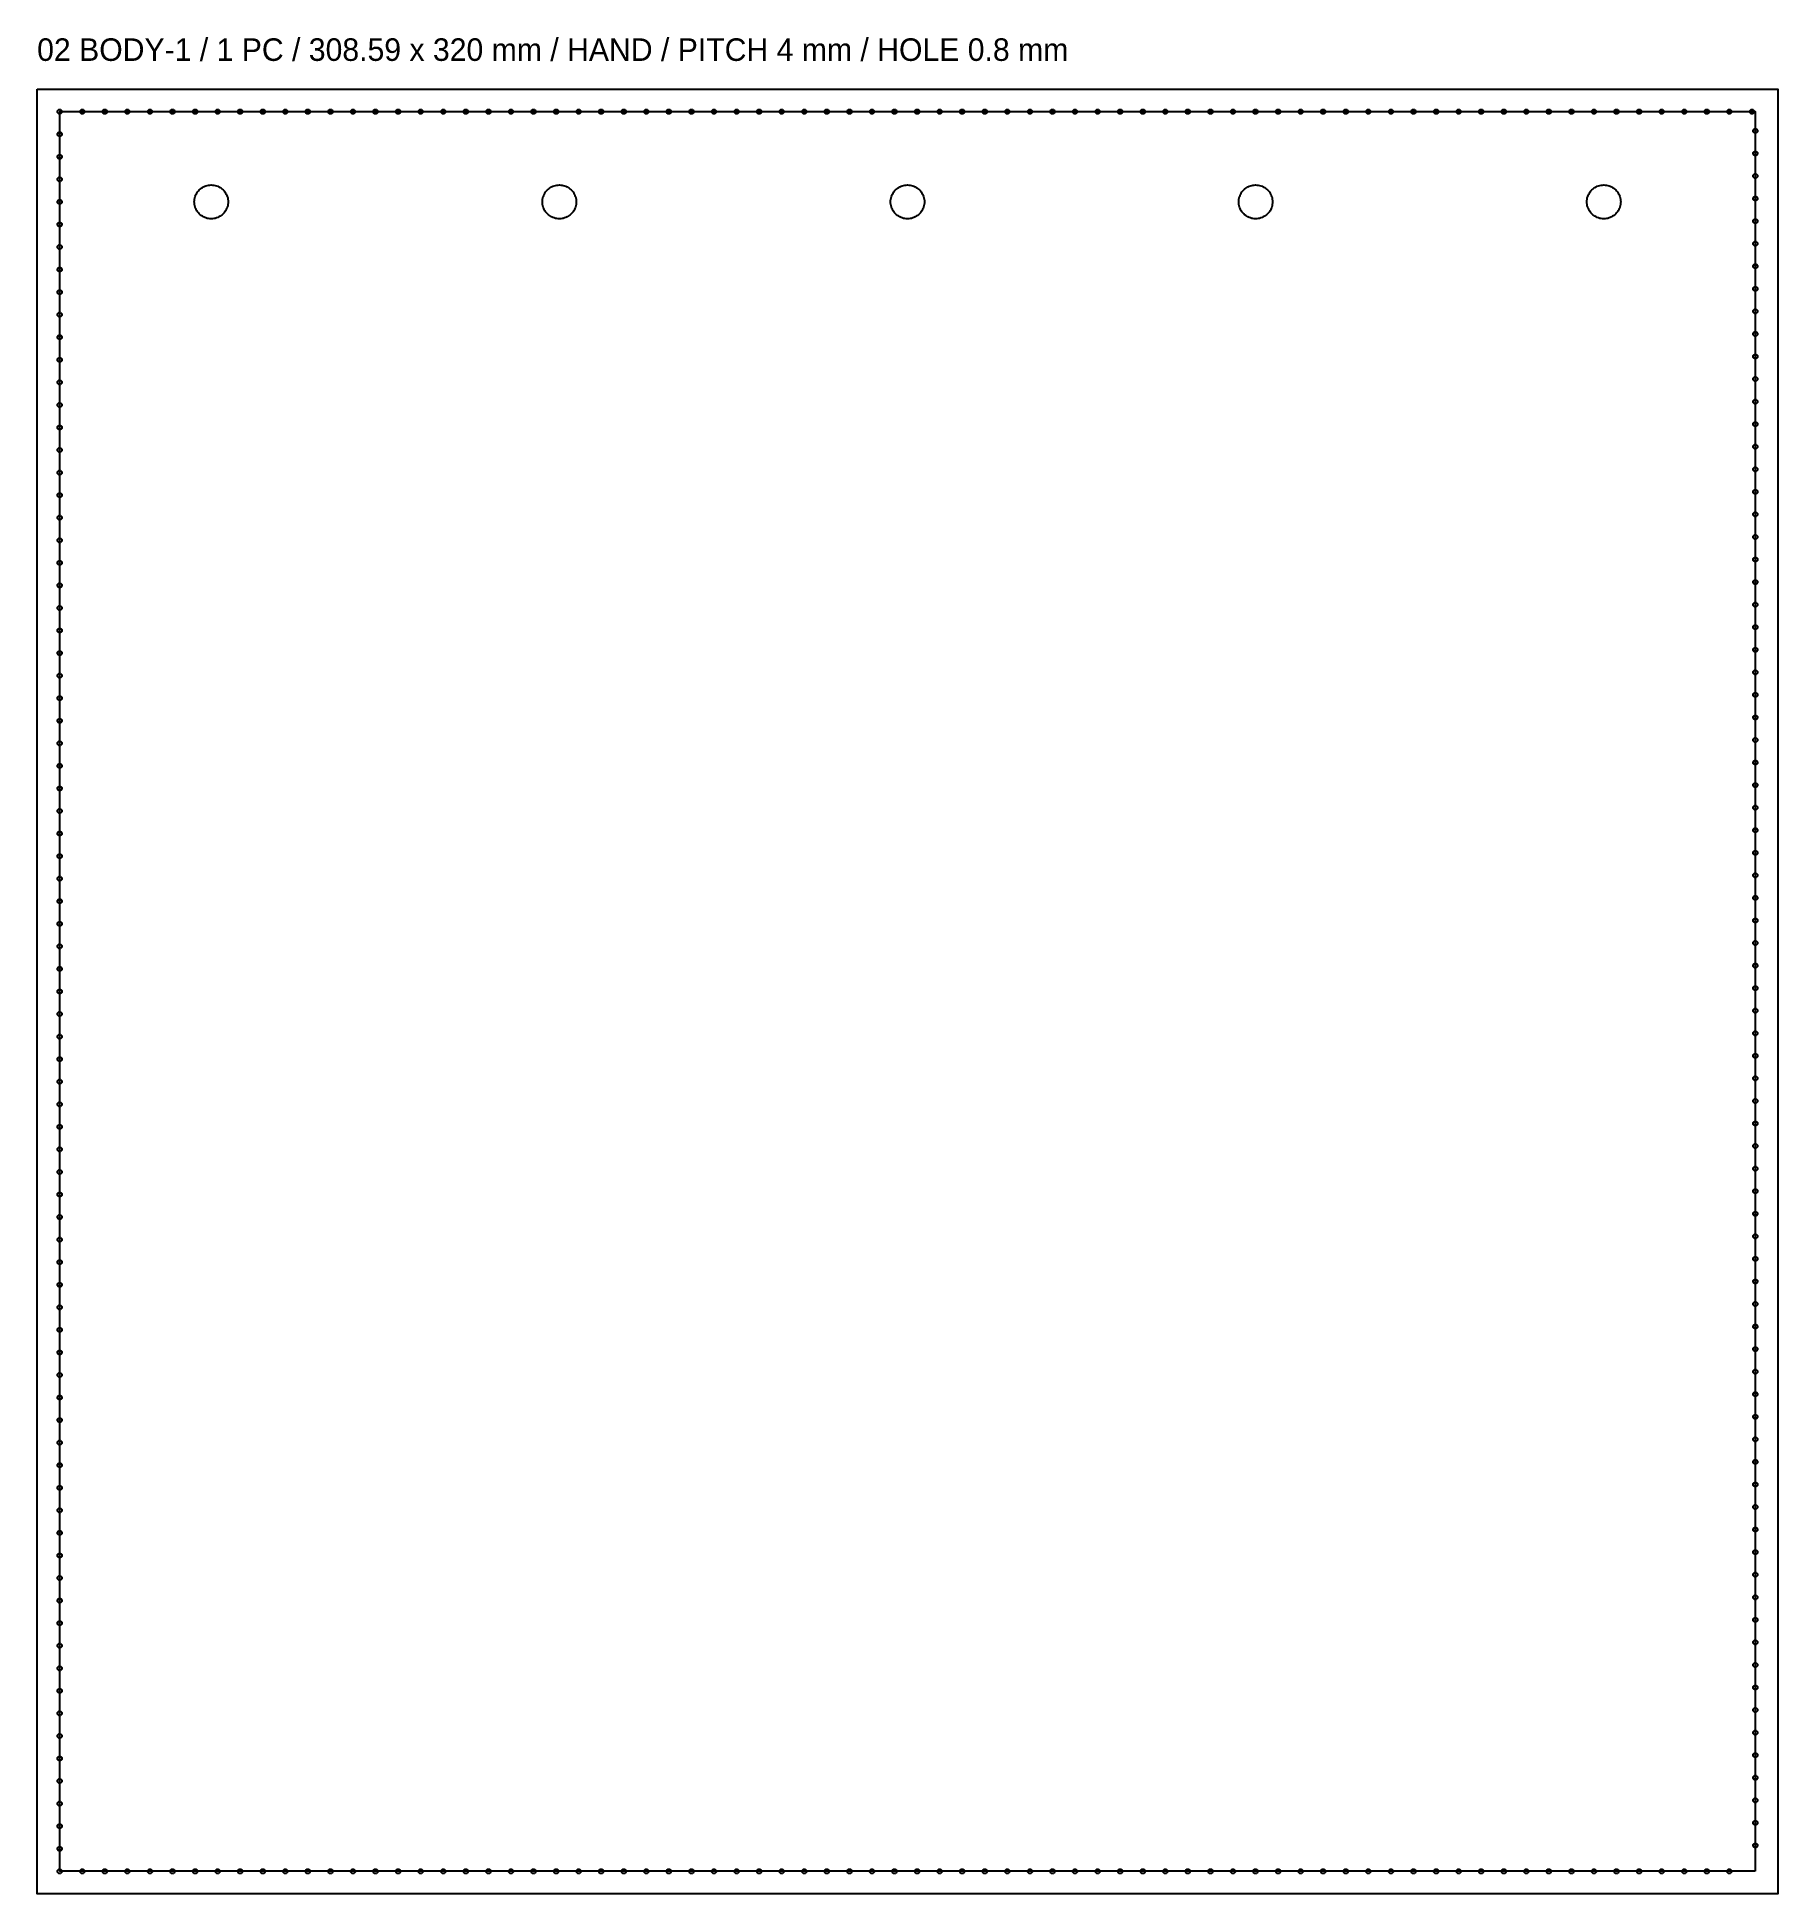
# Model space of a CAD drawing. Header units: millimetres. Extents: x 20 to 870, y -1614 to -15.
# Drawn here: x 20 to 328.6, y -701 to -371.8 of the extents above; entities that cross this region are included whole.
import ezdxf

# ---------------------------------------------------------------- set-up
doc = ezdxf.new("R2010")
doc.units = ezdxf.units.MM
doc.linetypes.add('DASHED', pattern=[5, 3, -2])
for name, color, linetype in [('BASE', 30, 'DASHED'), ('CUT', 7, 'CONTINUOUS'), ('HOLES', 6, 'CONTINUOUS'), ('LABELS', 8, 'CONTINUOUS'), ('STITCH', 6, 'CONTINUOUS')]:
    doc.layers.add(name, color=color, linetype=linetype)

msp = doc.modelspace()

# ---------------------------------------------------------------- texts
at = {"layer": 'LABELS'}
msp.add_text('02 BODY-1 / 1 PC / 308.59 x 320 mm / HAND / PITCH 4 mm / HOLE 0.8 mm', height=4, dxfattribs=at).set_placement((20, -376))

# ---------------------------------------------------------------- linework, layer by layer
at = {"layer": 'BASE'}
msp.add_lwpolyline([(324.59, -697), (24, -697), (24, -385), (324.59, -385)], close=True, dxfattribs=at)
at = {"layer": 'CUT'}
for points in [[(20, -381), (328.59, -381), (328.59, -701), (20, -701)], [(53.86, -401), (53.85, -401.24), (53.82, -401.47), (53.78, -401.7), (53.71, -401.93), (53.63, -402.15), (53.53, -402.36), (53.42, -402.57), (53.29, -402.76), (53.14, -402.95), (52.98, -403.12), (52.81, -403.28), (52.62, -403.43), (52.43, -403.56), (52.22, -403.67), (52.01, -403.77), (51.79, -403.85), (51.56, -403.92), (51.33, -403.96), (51.09, -403.99), (50.86, -404), (50.62, -403.99), (50.39, -403.96), (50.16, -403.92), (49.93, -403.85), (49.71, -403.77), (49.5, -403.67), (49.29, -403.56), (49.1, -403.43), (48.91, -403.28), (48.74, -403.12), (48.58, -402.95), (48.43, -402.76), (48.3, -402.57), (48.19, -402.36), (48.09, -402.15), (48.01, -401.93), (47.94, -401.7), (47.9, -401.47), (47.87, -401.24), (47.86, -401), (47.87, -400.76), (47.9, -400.53), (47.94, -400.3), (48.01, -400.07), (48.09, -399.85), (48.19, -399.64), (48.3, -399.43), (48.43, -399.24), (48.58, -399.05), (48.74, -398.88), (48.91, -398.72), (49.1, -398.57), (49.29, -398.44), (49.5, -398.33), (49.71, -398.23), (49.93, -398.15), (50.16, -398.08), (50.39, -398.04), (50.62, -398.01), (50.86, -398), (51.09, -398.01), (51.33, -398.04), (51.56, -398.08), (51.79, -398.15), (52.01, -398.23), (52.22, -398.33), (52.43, -398.44), (52.62, -398.57), (52.81, -398.72), (52.98, -398.88), (53.14, -399.05), (53.29, -399.24), (53.42, -399.43), (53.53, -399.64), (53.63, -399.85), (53.71, -400.07), (53.78, -400.3), (53.82, -400.53), (53.85, -400.76)], [(115.58, -401), (115.57, -401.24), (115.54, -401.47), (115.49, -401.7), (115.43, -401.93), (115.35, -402.15), (115.25, -402.36), (115.13, -402.57), (115, -402.76), (114.86, -402.95), (114.7, -403.12), (114.52, -403.28), (114.34, -403.43), (114.14, -403.56), (113.94, -403.67), (113.72, -403.77), (113.5, -403.85), (113.28, -403.92), (113.05, -403.96), (112.81, -403.99), (112.58, -404), (112.34, -403.99), (112.11, -403.96), (111.88, -403.92), (111.65, -403.85), (111.43, -403.77), (111.21, -403.67), (111.01, -403.56), (110.81, -403.43), (110.63, -403.28), (110.46, -403.12), (110.3, -402.95), (110.15, -402.76), (110.02, -402.57), (109.9, -402.36), (109.8, -402.15), (109.72, -401.93), (109.66, -401.7), (109.61, -401.47), (109.59, -401.24), (109.58, -401), (109.59, -400.76), (109.61, -400.53), (109.66, -400.3), (109.72, -400.07), (109.8, -399.85), (109.9, -399.64), (110.02, -399.43), (110.15, -399.24), (110.3, -399.05), (110.46, -398.88), (110.63, -398.72), (110.81, -398.57), (111.01, -398.44), (111.21, -398.33), (111.43, -398.23), (111.65, -398.15), (111.88, -398.08), (112.11, -398.04), (112.34, -398.01), (112.58, -398), (112.81, -398.01), (113.05, -398.04), (113.28, -398.08), (113.5, -398.15), (113.72, -398.23), (113.94, -398.33), (114.14, -398.44), (114.34, -398.57), (114.52, -398.72), (114.7, -398.88), (114.86, -399.05), (115, -399.24), (115.13, -399.43), (115.25, -399.64), (115.35, -399.85), (115.43, -400.07), (115.49, -400.3), (115.54, -400.53), (115.57, -400.76)], [(177.29, -401), (177.28, -401.24), (177.26, -401.47), (177.21, -401.7), (177.15, -401.93), (177.07, -402.15), (176.97, -402.36), (176.85, -402.57), (176.72, -402.76), (176.58, -402.95), (176.42, -403.12), (176.24, -403.28), (176.06, -403.43), (175.86, -403.56), (175.66, -403.67), (175.44, -403.77), (175.22, -403.85), (174.99, -403.92), (174.76, -403.96), (174.53, -403.99), (174.29, -404), (174.06, -403.99), (173.82, -403.96), (173.59, -403.92), (173.37, -403.85), (173.15, -403.77), (172.93, -403.67), (172.73, -403.56), (172.53, -403.43), (172.35, -403.28), (172.17, -403.12), (172.01, -402.95), (171.87, -402.76), (171.74, -402.57), (171.62, -402.36), (171.52, -402.15), (171.44, -401.93), (171.38, -401.7), (171.33, -401.47), (171.3, -401.24), (171.29, -401), (171.3, -400.76), (171.33, -400.53), (171.38, -400.3), (171.44, -400.07), (171.52, -399.85), (171.62, -399.64), (171.74, -399.43), (171.87, -399.24), (172.01, -399.05), (172.17, -398.88), (172.35, -398.72), (172.53, -398.57), (172.73, -398.44), (172.93, -398.33), (173.15, -398.23), (173.37, -398.15), (173.59, -398.08), (173.82, -398.04), (174.06, -398.01), (174.29, -398), (174.53, -398.01), (174.76, -398.04), (174.99, -398.08), (175.22, -398.15), (175.44, -398.23), (175.66, -398.33), (175.86, -398.44), (176.06, -398.57), (176.24, -398.72), (176.42, -398.88), (176.58, -399.05), (176.72, -399.24), (176.85, -399.43), (176.97, -399.64), (177.07, -399.85), (177.15, -400.07), (177.21, -400.3), (177.26, -400.53), (177.28, -400.76)], [(239.01, -401), (239, -401.24), (238.97, -401.47), (238.93, -401.7), (238.87, -401.93), (238.78, -402.15), (238.68, -402.36), (238.57, -402.57), (238.44, -402.76), (238.29, -402.95), (238.13, -403.12), (237.96, -403.28), (237.78, -403.43), (237.58, -403.56), (237.37, -403.67), (237.16, -403.77), (236.94, -403.85), (236.71, -403.92), (236.48, -403.96), (236.25, -403.99), (236.01, -404), (235.78, -403.99), (235.54, -403.96), (235.31, -403.92), (235.08, -403.85), (234.86, -403.77), (234.65, -403.67), (234.44, -403.56), (234.25, -403.43), (234.06, -403.28), (233.89, -403.12), (233.73, -402.95), (233.58, -402.76), (233.45, -402.57), (233.34, -402.36), (233.24, -402.15), (233.16, -401.93), (233.09, -401.7), (233.05, -401.47), (233.02, -401.24), (233.01, -401), (233.02, -400.76), (233.05, -400.53), (233.09, -400.3), (233.16, -400.07), (233.24, -399.85), (233.34, -399.64), (233.45, -399.43), (233.58, -399.24), (233.73, -399.05), (233.89, -398.88), (234.06, -398.72), (234.25, -398.57), (234.44, -398.44), (234.65, -398.33), (234.86, -398.23), (235.08, -398.15), (235.31, -398.08), (235.54, -398.04), (235.78, -398.01), (236.01, -398), (236.25, -398.01), (236.48, -398.04), (236.71, -398.08), (236.94, -398.15), (237.16, -398.23), (237.37, -398.33), (237.58, -398.44), (237.78, -398.57), (237.96, -398.72), (238.13, -398.88), (238.29, -399.05), (238.44, -399.24), (238.57, -399.43), (238.68, -399.64), (238.78, -399.85), (238.87, -400.07), (238.93, -400.3), (238.97, -400.53), (239, -400.76)], [(300.73, -401), (300.72, -401.24), (300.69, -401.47), (300.65, -401.7), (300.58, -401.93), (300.5, -402.15), (300.4, -402.36), (300.29, -402.57), (300.16, -402.76), (300.01, -402.95), (299.85, -403.12), (299.68, -403.28), (299.49, -403.43), (299.3, -403.56), (299.09, -403.67), (298.88, -403.77), (298.66, -403.85), (298.43, -403.92), (298.2, -403.96), (297.97, -403.99), (297.73, -404), (297.49, -403.99), (297.26, -403.96), (297.03, -403.92), (296.8, -403.85), (296.58, -403.77), (296.37, -403.67), (296.16, -403.56), (295.97, -403.43), (295.78, -403.28), (295.61, -403.12), (295.45, -402.95), (295.3, -402.76), (295.17, -402.57), (295.06, -402.36), (294.96, -402.15), (294.88, -401.93), (294.81, -401.7), (294.77, -401.47), (294.74, -401.24), (294.73, -401), (294.74, -400.76), (294.77, -400.53), (294.81, -400.3), (294.88, -400.07), (294.96, -399.85), (295.06, -399.64), (295.17, -399.43), (295.3, -399.24), (295.45, -399.05), (295.61, -398.88), (295.78, -398.72), (295.97, -398.57), (296.16, -398.44), (296.37, -398.33), (296.58, -398.23), (296.8, -398.15), (297.03, -398.08), (297.26, -398.04), (297.49, -398.01), (297.73, -398), (297.97, -398.01), (298.2, -398.04), (298.43, -398.08), (298.66, -398.15), (298.88, -398.23), (299.09, -398.33), (299.3, -398.44), (299.49, -398.57), (299.68, -398.72), (299.85, -398.88), (300.01, -399.05), (300.16, -399.24), (300.29, -399.43), (300.4, -399.64), (300.5, -399.85), (300.58, -400.07), (300.65, -400.3), (300.69, -400.53), (300.72, -400.76)]]:
    msp.add_lwpolyline(points, close=True, dxfattribs=at)
at = {"layer": 'HOLES'}
for centre in [(24, -385), (28, -385), (32, -385), (36, -385), (40, -385), (44, -385), (48, -385), (52, -385), (56, -385), (60, -385), (64, -385), (68, -385), (72, -385), (76, -385), (80, -385), (84, -385), (88, -385), (92, -385), (96, -385), (100, -385), (104, -385), (108, -385), (112, -385), (116, -385), (120, -385), (124, -385), (128, -385), (132, -385), (136, -385), (140, -385), (144, -385), (148, -385), (152, -385), (156, -385), (160, -385), (164, -385), (168, -385), (172, -385), (176, -385), (180, -385), (184, -385), (188, -385), (192, -385), (196, -385), (200, -385), (204, -385), (208, -385), (212, -385), (216, -385), (220, -385), (224, -385), (228, -385), (232, -385), (236, -385), (240, -385), (244, -385), (248, -385), (252, -385), (256, -385), (260, -385), (264, -385), (268, -385), (272, -385), (276, -385), (280, -385), (284, -385), (288, -385), (292, -385), (296, -385), (300, -385), (304, -385), (308, -385), (312, -385), (316, -385), (320, -385), (324, -385), (324.59, -388.41), (24, -389), (24, -393), (324.59, -392.41), (24, -397), (324.59, -396.41), (24, -401), (324.59, -400.41), (24, -405), (324.59, -404.41), (324.59, -408.41), (24, -409), (24, -413), (324.59, -412.41), (24, -417), (324.59, -416.41), (24, -421), (324.59, -420.41), (24, -425), (324.59, -424.41), (24, -429), (324.59, -428.41), (24, -433), (324.59, -432.41), (24, -437), (324.59, -436.41), (24, -441), (324.59, -440.41), (324.59, -444.41), (24, -445), (24, -449), (324.59, -448.41), (24, -453), (324.59, -452.41), (24, -457), (324.59, -456.41), (24, -461), (324.59, -460.41), (324.59, -464.41), (24, -465), (24, -469), (324.59, -468.41), (24, -473), (324.59, -472.41), (24, -477), (324.59, -476.41), (24, -481), (324.59, -480.41), (24, -485), (324.59, -484.41), (24, -489), (324.59, -488.41), (24, -493), (324.59, -492.41), (24, -497), (324.59, -496.41), (324.59, -500.41), (24, -501), (24, -505), (324.59, -504.41), (24, -509), (324.59, -508.41), (24, -513), (324.59, -512.41), (24, -517), (324.59, -516.41), (324.59, -520.41), (24, -521), (24, -525), (324.59, -524.41), (24, -529), (324.59, -528.41), (24, -533), (324.59, -532.41), (24, -537), (324.59, -536.41), (24, -541), (324.59, -540.41), (24, -545), (324.59, -544.41), (24, -549), (324.59, -548.41), (24, -553), (324.59, -552.41), (324.59, -556.41), (24, -557), (24, -561), (324.59, -560.41), (24, -565), (324.59, -564.41), (24, -569), (324.59, -568.41), (24, -573), (324.59, -572.41), (324.59, -576.41), (24, -577), (24, -581), (324.59, -580.41), (24, -585), (324.59, -584.41), (24, -589), (324.59, -588.41), (324.59, -592.41), (24, -593), (24, -597), (324.59, -596.41), (24, -601), (324.59, -600.41), (24, -605), (324.59, -604.41), (24, -609), (324.59, -608.41), (324.59, -612.41), (24, -613), (24, -617), (324.59, -616.41), (24, -621), (324.59, -620.41), (24, -625), (324.59, -624.41), (24, -629), (324.59, -628.41), (324.59, -632.41), (24, -633), (24, -637), (324.59, -636.41), (24, -641), (324.59, -640.41), (24, -645), (324.59, -644.41), (324.59, -648.41), (24, -649), (24, -653), (324.59, -652.41), (24, -657), (324.59, -656.41), (24, -661), (324.59, -660.41), (24, -665), (324.59, -664.41), (324.59, -668.41), (24, -669), (24, -673), (324.59, -672.41), (24, -677), (324.59, -676.41), (24, -681), (324.59, -680.41), (24, -685), (324.59, -684.41), (324.59, -688.41), (24, -689), (24, -693), (324.59, -692.41), (24, -697), (28, -697), (32, -697), (36, -697), (40, -697), (44, -697), (48, -697), (52, -697), (56, -697), (60, -697), (64, -697), (68, -697), (72, -697), (76, -697), (80, -697), (84, -697), (88, -697), (92, -697), (96, -697), (100, -697), (104, -697), (108, -697), (112, -697), (116, -697), (120, -697), (124, -697), (128, -697), (132, -697), (136, -697), (140, -697), (144, -697), (148, -697), (152, -697), (156, -697), (160, -697), (164, -697), (168, -697), (172, -697), (176, -697), (180, -697), (184, -697), (188, -697), (192, -697), (196, -697), (200, -697), (204, -697), (208, -697), (212, -697), (216, -697), (220, -697), (224, -697), (228, -697), (232, -697), (236, -697), (240, -697), (244, -697), (248, -697), (252, -697), (256, -697), (260, -697), (264, -697), (268, -697), (272, -697), (276, -697), (280, -697), (284, -697), (288, -697), (292, -697), (296, -697), (300, -697), (304, -697), (308, -697), (312, -697), (316, -697), (320, -697)]:
    msp.add_circle(centre, 0.4, dxfattribs=at)
at = {"layer": 'STITCH'}
msp.add_lwpolyline([(324.59, -697), (24, -697), (24, -385), (324.59, -385), (324.59, -697)], dxfattribs=at)

msp.set_redraw_order([(e.dxf.handle, doc.entitydb.next_handle()) for e in msp.query("TEXT MTEXT ATTDEF DIMENSION ARC_DIMENSION")])  # texts and dimensions are drawn at this point

doc.saveas('drawing.dxf')
